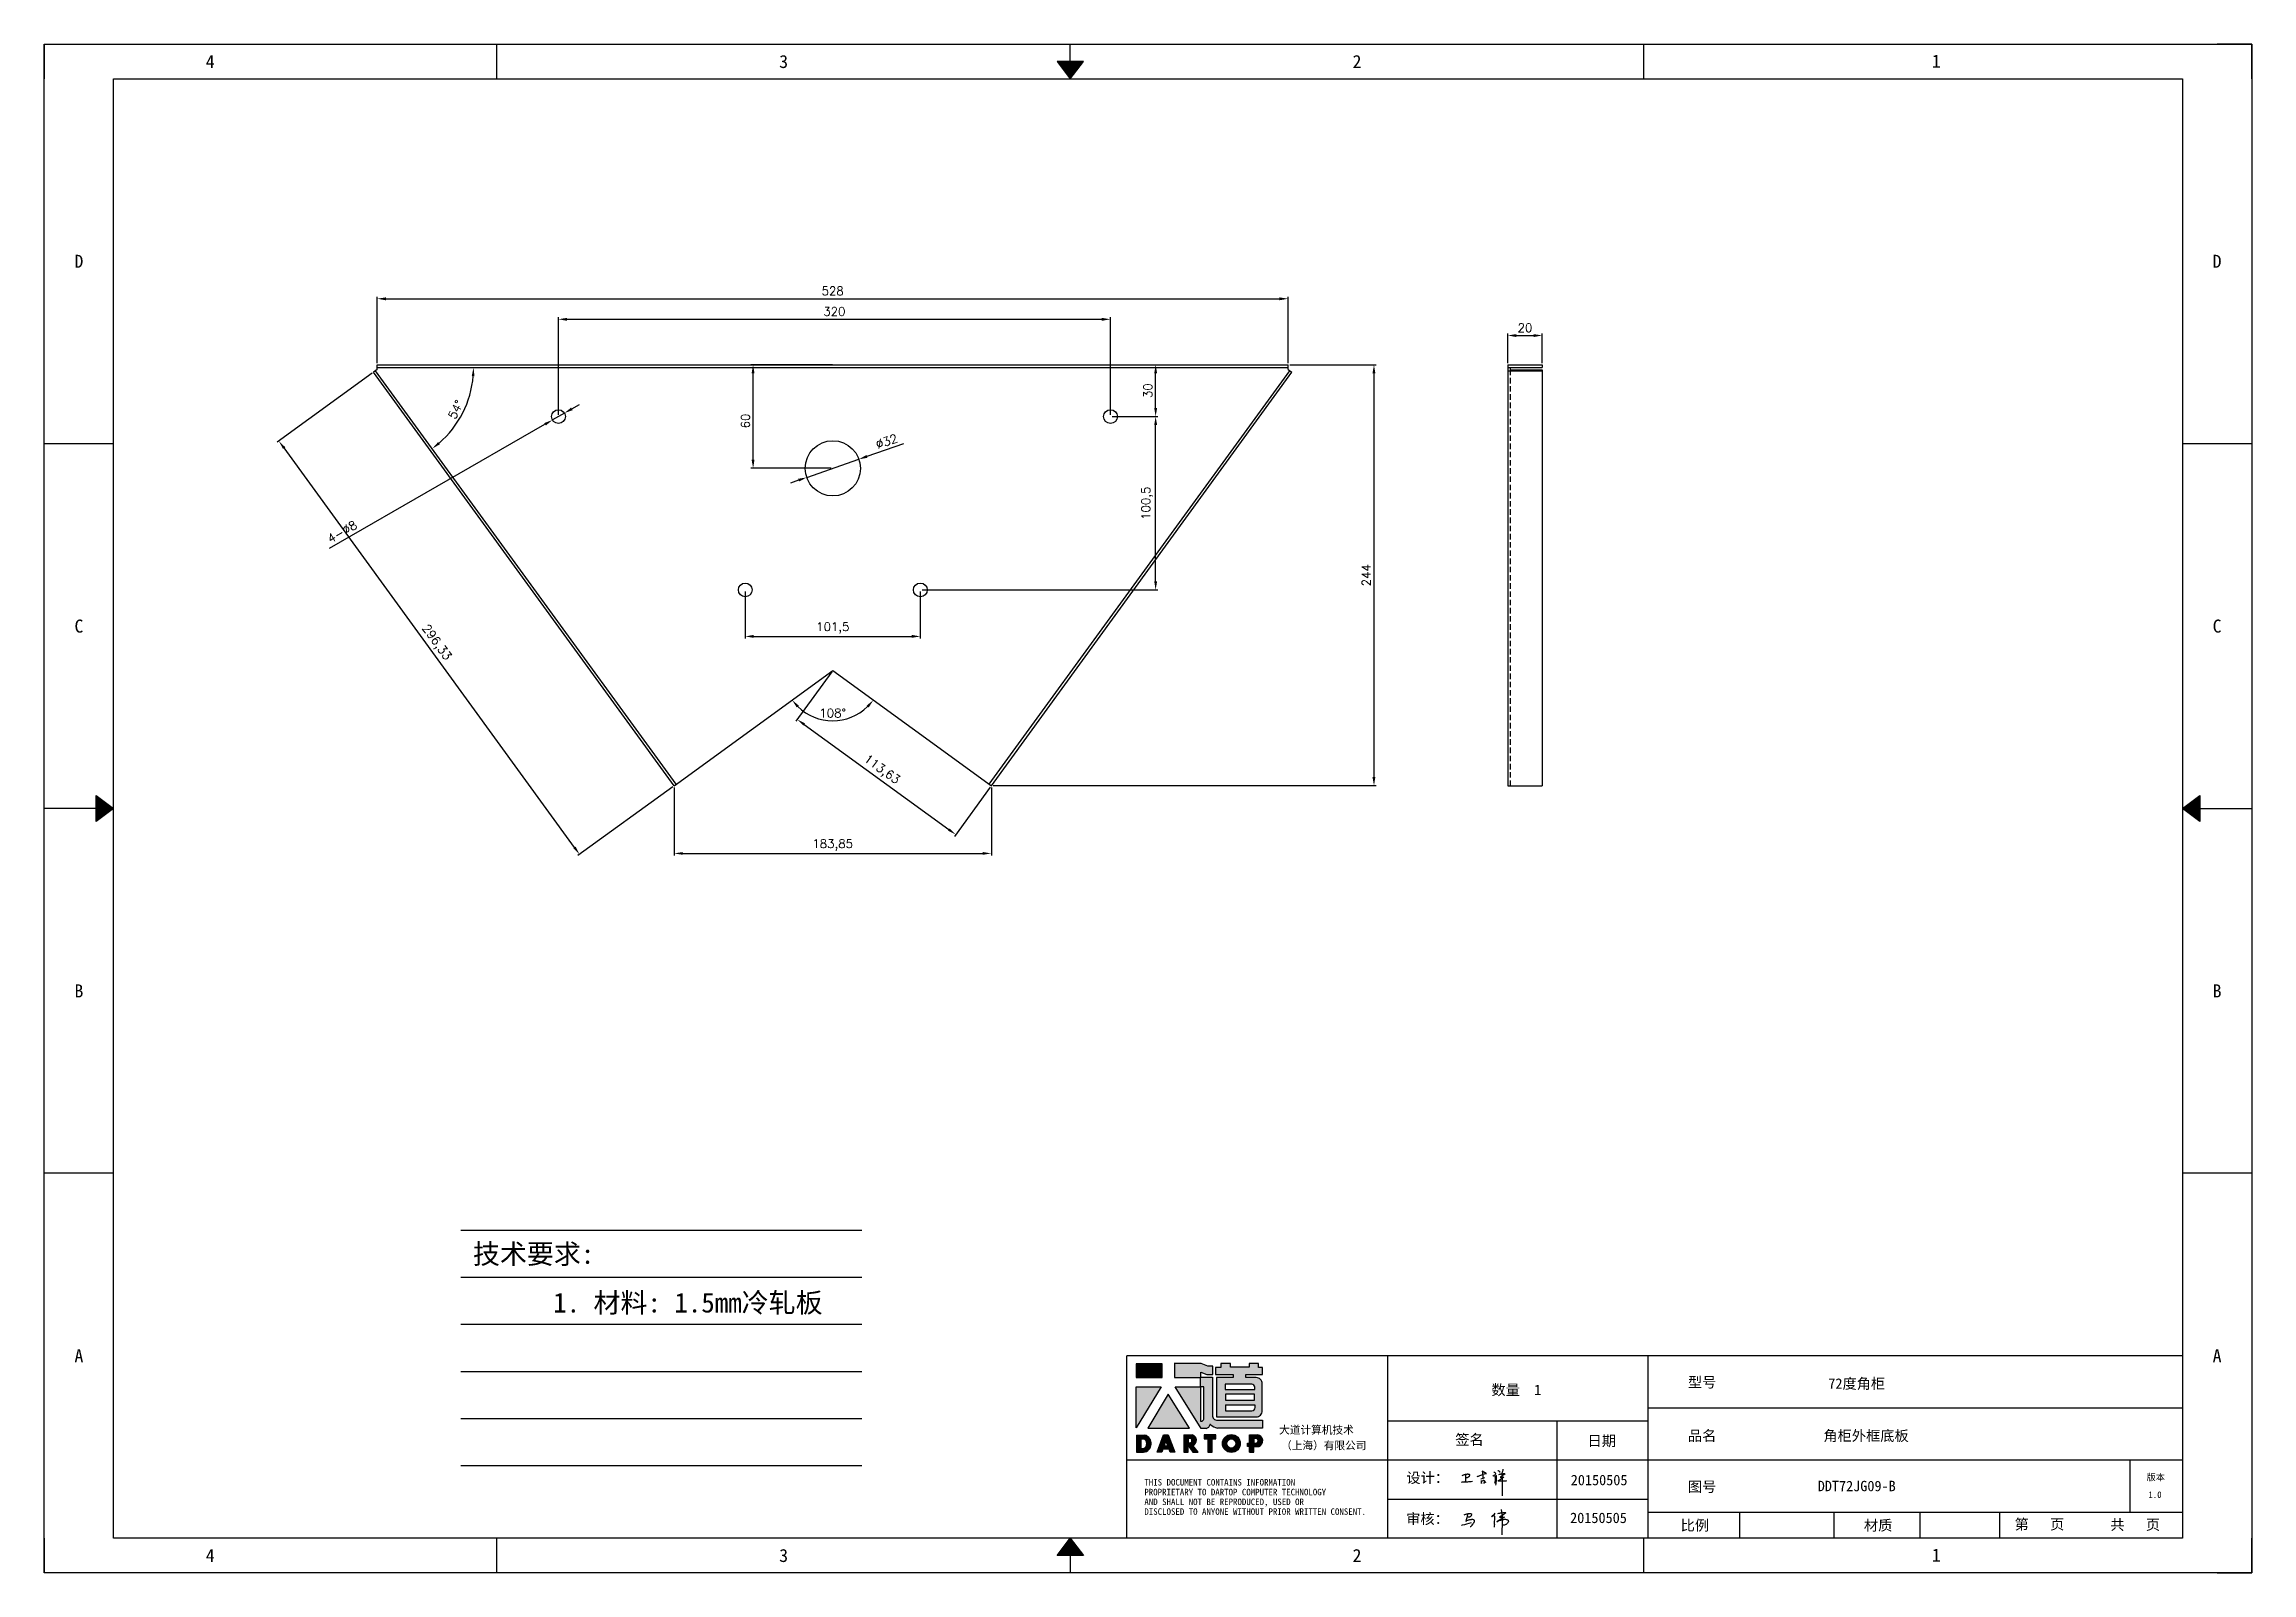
# Model space of a CAD drawing. Header units: millimetres. Extents: x -43476 to -13830, y -16942 to 55335.
# Drawn here: x -33685 to -32405, y 25334 to 26220 of the extents above; entities that cross this region are included whole.
import ezdxf
from ezdxf.enums import TextEntityAlignment as Align

# ---------------------------------------------------------------- set-up
doc = ezdxf.new("R2010")
doc.units = ezdxf.units.MM
doc.linetypes.add('DOT', pattern=[0.25, 0, -0.25])
doc.linetypes.add('HIDDEN2', pattern=[4.7625, 3.175, -1.5875])
for name, color, linetype in [('4', 7, 'Continuous'), ('hidden', 3, 'HIDDEN2'), ('print', 30, 'Continuous')]:
    doc.layers.add(name, color=color, linetype=linetype)
doc.layers.add('dim', color=2, linetype='Continuous', lineweight=9)
doc.styles.add('Dartop', font='')
doc.styles.add('HZ', font='')
doc.styles.add('hzHT', font='simhei.ttf')
doc.styles.get("Standard").update_dxf_attribs({"font": 'txt', "bigfont": 'gbcbig.shx'})
doc.styles.get('Dartop').set_extended_font_data('FangSong_GB2312')
doc.styles.get('HZ').set_extended_font_data('SimSun')
doc.dimstyles.new('small', dxfattribs={"dimtxt": 5, "dimasz": 5, "dimexe": 1.25, "dimexo": 1, "dimgap": 2, "dimtad": 1, "dimtxsty": 'Standard', "dimcen": 2.5, "dimadec": 0, "dimazin": 0, "dimtfac": 1, "dimtmove": 0, "dimatfit": 3, "dimfxl": 0, "dimarcsym": 0})

msp = doc.modelspace()

# ---------------------------------------------------------------- texts
at = {"color": 0}
for s, height, style, p in [('4', 7.554, 'Dartop', (-33588.302, 26210.14)), ('3', 7.554, 'Dartop', (-33255.925, 26210.14)), ('2', 7.554, 'Dartop', (-32923.549, 26210.14)), ('1', 7.554, 'Dartop', (-32587.729, 26210.379)), ('D', 7.554, 'Dartop', (-33664.426, 26094.311)), ('D', 7.554, 'Dartop', (-32424.984, 26094.311)), ('C', 7.554, 'Dartop', (-33664.426, 25882.799)), ('C', 7.554, 'Dartop', (-32424.984, 25882.799)), ('B', 7.554, 'Dartop', (-33664.426, 25671.287)), ('B', 7.554, 'Dartop', (-32424.984, 25671.287)), ('A', 7.554, 'Dartop', (-33664.426, 25459.775)), ('A', 7.554, 'Dartop', (-32424.984, 25459.775)), ('数量  1', 6.0432, 'hzHT', (-32831.195, 25439.965)), ('型号', 6.0432, 'hzHT', (-32723.489, 25444.403)), ('72度角柜', 6.0432, 'hzHT', (-32633.873, 25443.627)), ('品名', 6.0432, 'hzHT', (-32723.489, 25413.379)), ('角柜外框底板', 6.0432, 'hzHT', (-32628.474, 25413.379)), ('签名', 6.0432, 'hzHT', (-32858.342, 25411.165)), ('日期', 6.0432, 'hzHT', (-32781.66, 25410.422)), ('20150505', 6.0432, 'hzHT', (-32783.211, 25387.702)), ('版本', 3.777, 'hzHT', (-32460.527, 25389.315)), ('图号', 6.0432, 'hzHT', (-32723.489, 25383.841)), ('DDT72JG09-B', 6.04321, 'hzHT', (-32633.873, 25384.235)), ('1.0', 3.777, 'Dartop', (-32460.982, 25379.221)), ('20150505', 6.0432, 'hzHT', (-32783.571, 25365.775)), ('比例', 6.0432, 'hzHT', (-32727.703, 25361.415)), ('材质', 6.0432, 'hzHT', (-32621.453, 25361.415)), ('第   页', 6.0432, 'hzHT', (-32527.969, 25362.042)), ('共   页', 6.0432, 'hzHT', (-32472.457, 25361.822)), ('4', 7.554, 'Dartop', (-33588.302, 25343.946)), ('3', 7.554, 'Dartop', (-33255.925, 25343.946)), ('2', 7.554, 'Dartop', (-32923.549, 25343.946)), ('1', 7.554, 'Dartop', (-32587.729, 25344.186))]:
    msp.add_text(s, height=height, dxfattribs=dict(at, style=style)).set_placement(p, align=Align.MIDDLE_CENTER)
at = {"style": 'HZ'}
for s, p in [('技术要求:', (-33400.847, 25518.796)), ('     1. 材料: 1.5mm冷轧板', (-33330.913, 25490.553))]:
    msp.add_text(s, height=11.466, dxfattribs=at).set_placement(p, align=Align.MIDDLE_CENTER)
at = {"color": 0, "style": 'hzHT'}
for s, height, p in [('设计：', 6.0432, (-32894.95, 25385.987)), ('THIS DOCUMENT CONTAINS INFORMATION', 3.777, (-33046.806, 25384.499)), ('PROPRIETARY TO DARTOP COMPUTER TECHNOLOGY', 3.777, (-33046.806, 25378.834)), ('AND SHALL NOT BE REPRODUCED, USED OR', 3.777, (-33046.806, 25373.168)), ('DISCLOSED TO ANYONE WITHOUT PRIOR WRITTEN CONSENT.', 3.777, (-33046.806, 25367.503)), ('审核：', 6.0432, (-32895.04, 25362.19))]:
    msp.add_text(s, height=height, dxfattribs=at).set_placement(p)
at = {"layer": '4', "color": 0, "style": 'hzHT'}
for s, p in [('大道计算机技术', (-32968.687, 25414.499)), ('（上海）有限公司', (-32967.547, 25405.466))]:
    msp.add_text(s, height=4.5324, dxfattribs=at).set_placement(p)

# ---------------------------------------------------------------- blocks, each defined once
blk = doc.blocks.new('*U5')
at = {"color": 254, "linetype": 'Continuous', "extrusion": (0, 0, -1)}
for points in [[(-17, 0.333), (-16.812, 0.25), (-17, 0.5)], [(-17, 0.333), (-17.188, 0.25), (-16.812, 0.25)], [(-17, 0.333), (-17, 0.5), (-17.188, 0.25)]]:
    blk.add_solid(points, dxfattribs=at)
blk = doc.blocks.new('*U4')
at = {"color": 254, "linetype": 'Continuous', "extrusion": (0, 0, -1)}
for points in [[(-33.167, 11), (-33, 11), (-33.25, 11.188)], [(-33.167, 11), (-33.25, 11.188), (-33.25, 10.812)], [(-33.167, 11), (-33.25, 10.812), (-33, 11)]]:
    blk.add_solid(points, dxfattribs=at)
blk = doc.blocks.new('*U6')
at = {"color": 254, "linetype": 'Continuous'}
for points in [[(17, 21.667), (17.188, 21.75), (16.812, 21.75)], [(17, 21.667), (16.812, 21.75), (17, 21.5)], [(17, 21.667), (17, 21.5), (17.188, 21.75)]]:
    blk.add_solid(points, dxfattribs=at)
blk = doc.blocks.new('*U3')
at = {"color": 254, "linetype": 'Continuous', "extrusion": (0, 0, -1)}
for points in [[(-0.833, 11), (-0.75, 10.812), (-0.75, 11.188)], [(-0.833, 11), (-0.75, 11.188), (-1, 11)], [(-0.833, 11), (-1, 11), (-0.75, 10.812)]]:
    blk.add_solid(points, dxfattribs=at)
blk = doc.blocks.new('dadao')
for p, q in [((48, 19.2), (44.9, 10.4)), ((44.9, 10.4), (51.2, 10.4)), ((51.2, 10.4), (48, 19.2))]:
    blk.add_line(p, q)
for points in [[(41.8, 121.6), (41.8, 143.7), (-0.4, 143.7), (-0.4, 121.6), (41.8, 121.6)], [(104.8, 122), (104.8, 130.3), (114.1, 126.3), (124.2, 126.3), (124.2, 139.6), (115.9, 139.6), (105.1, 143.9), (61.5, 143.9)], [(61.7, 144), (61.7, 121.3), (103.9, 121.3)], [(113.4, 38.7), (105.1, 38.7), (63, 106.5), (103.9, 106.5), (103.9, 120.9), (103.9, 121.3)], [(109.7, 53.6), (109.7, 106.2), (104.3, 106.2), (104.3, 50.4), (106.6, 50.4)], [(144.6, 94.4), (144.6, 84.8), (192, 84.8), (192, 94.1), (144.9, 94.1)], [(120.2, 45), (119.5, 45), (119.5, 44.6)], [(0, 28), (0, 0), (11.8, 0)], [(0.1, 28), (14, 28)], [(7.1, 21.8), (7.1, 6.1), (12, 6.1)], [(7.1, 21.8), (11.4, 21.8)], [(76.8, 28.2), (76.8, 0), (84.1, 0), (84.1, 11.1), (91.6, -0.1), (100.3, -0.1), (91.7, 11.1)], [(76.8, 28.2), (90.6, 28.2)], [(84, 22.7), (84, 15.3), (87.2, 15.3)], [(84, 22.7), (87.3, 22.7)], [(183.7, 0), (183.7, 9.6), (180.6, 9.6), (180.6, 14.9), (183.8, 14.9), (183.8, 28.1), (196.1, 28.1), (196.5, 28.1)], [(183.7, 0), (190.9, 0), (190.9, 9.6), (198.8, 9.6)], [(194.9, 22.3), (190.8, 22.3), (190.8, 15), (194.4, 15)]]:
    blk.add_lwpolyline(points)
blk.add_lwpolyline([(137.1, 144.2), (137.1, 137.9), (128.3, 137.9), (128.3, 126.5), (157.3, 126.5), (157.3, 121.5), (130.3, 121.5), (130.3, 57.5), (194.4, 57.5, 0.414214), (204.4, 67.5), (204.4, 111.3, 0.414214), (194.4, 121.3), (177.5, 121.3), (177.5, 126.3), (204.7, 126.3), (204.7, 137.7), (198.2, 137.7), (198.2, 143.9), (183.3, 143.9), (183.3, 138), (153, 138), (153, 144.2), (137.1, 144.2)], format="xyb", close=True)
for points in [[(104.8, 122), (123.4, 122), (123.4, 60, 0.414214), (131.4, 52), (204.8, 52), (204.8, 39.1), (131.7, 39.1)], [(144.3, 110.8), (144.3, 101.8), (192.3, 101.8), (192.3, 105.5, 0.414214), (187.3, 110.5), (144.3, 110.5)], [(144.6, 77), (144.6, 67.5), (187.6, 67.5, 0.414214), (192.6, 72.5), (192.6, 76.4), (144.6, 76.4)]]:
    blk.add_lwpolyline(points, format="xyb")
for points in [[(-0.3, 106.2), (40.4, 106.2), (-0.3, 39.7), (-0.3, 106.2)], [(51.7, 94.1), (18.4, 39.3), (86.2, 39.3)], [(43.8, 28.2), (51.8, 28.2), (62.6, -0.1), (55, -0.1), (53.2, 5), (42.9, 5), (41.1, 0), (33.6, 0)], [(110, 28.1), (110, 21.9), (116, 21.9), (116, -0.1), (123.2, -0.1), (123.2, 22), (129.2, 22), (129.2, 28.1), (110, 28.1)]]:
    blk.add_lwpolyline(points, close=True)
for radius in [14.5, 7.44]:
    blk.add_circle((154.2, 14.2), radius)
for centre, radius, start, end in [((99.2, 60.7), 12.6, 305.6399, 325.969), ((111.6, 46.7), 8.19, 282.9811, 347.6627), ((136, 61.7), 22.9, 226.7358, 259.3209), ((8.5, 13.9), 8.49, 294.2143, 69.7177), ((9.6, 14.2), 14.4, 278.6604, 72.3203), ((86.4, 19), 3.8, 282.527, 76.7196), ((88.6, 19.4), 8.95, 290.6073, 77.2124), ((193.7, 18.7), 3.8, 280.9891, 72.5513), ((195.7, 18.6), 9.51, 288.8959, 85.2442)]:
    blk.add_arc(centre, radius, start, end)
blk = doc.blocks.new('h')
for p, q in [((20768.1, -2360.9), (20773, -2359.1)), ((20769.5, -2366.9), (20769.8, -2370.6)), ((20769.8, -2370.6), (20770.9, -2378)), ((20770.9, -2378), (20771.5, -2370.6)), ((20772.4, -2369.3), (20774.9, -2367.8)), ((20773, -2359.1), (20784.1, -2355.2)), ((20773.3, -2331.8), (20775.3, -2338.7)), ((20789.1, -2340.9), (20773.5, -2331.9)), ((20775.3, -2338.7), (20775.6, -2351.2)), ((20775.6, -2351.2), (20775.5, -2357.3)), ((20782.2, -2369.2), (20780, -2377.1)), ((20780, -2377.1), (20788.3, -2371.3)), ((20780.1, -2366.4), (20780.8, -2366.4)), ((20781.9, -2367.4), (20782.2, -2369.2)), ((20845.7, -2343.5), (20848.4, -2353)), ((20848.9, -2370.3), (20847.9, -2424)), ((20848.4, -2353), (20848.9, -2370.3))]:
    blk.add_line(p, q)
for points in [[(20696.6, -2372.4, 0.002073), (20710.6, -2371.9, 0.016137), (20719.6, -2371.3, 0.008314), (20736.9, -2369.3)], [(20699.1, -2348.2, -0.029745), (20704.6, -2345.4, -0.046842), (20708.4, -2344.2, -0.00919), (20714.3, -2343, -0.018517), (20717.2, -2342.5, -0.037841), (20720.3, -2342.4, -0.039541), (20723.2, -2342.8, -0.149785), (20726, -2344.3, -0.204935), (20726.9, -2346.6, -0.074872), (20726.5, -2348.3, -0.061615), (20725.6, -2350.3, -0.034204), (20723.8, -2352.6, -0.045776), (20722.3, -2354.1, -0.054985), (20720.4, -2355.3, -0.036348), (20717.3, -2356.5, -0.067752), (20715.7, -2356.8, -0.043553), (20713.2, -2356.7)], [(20755, -2351.9, -0.024077), (20759.9, -2350.1, -0.013147), (20768.7, -2346.5, -0.00522), (20775.4, -2344.1, -0.018517), (20777.3, -2343.4, -0.008274), (20786.3, -2341, -0.039541), (20788.3, -2340.8, -0.079216), (20789.4, -2341, -0.204935)], [(20813.5, -2350.1, 0.007348), (20815.9, -2348.7, 0.008421), (20818, -2347.3, 0.009459), (20819.7, -2346.2, -0.016325), (20820.7, -2345.5, -0.173771), (20821.8, -2345.3, -0.085159), (20823.9, -2346, -0.125883), (20826, -2347.9, -0.160659), (20826.6, -2350.1, -0.010447), (20826.5, -2352.3, -0.008247), (20826.2, -2355.1, -0.002698), (20825.3, -2374, 0.001562), (20823.9, -2383.7, 0.016137)], [(20816.8, -2335, -0.053561), (20819.6, -2336.1, -0.075272), (20821.3, -2337.3, -0.005295), (20822.5, -2338.5, -0.009337), (20823.1, -2339.1, -0.026146), (20823.7, -2339.8, -0.016644), (20824.5, -2340.9)], [(20832.1, -2329.2, -0.053561), (20834.9, -2330.3, -0.075272), (20836.7, -2331.5, -0.005295), (20837.8, -2332.6, -0.009337), (20838.5, -2333.3, -0.026146), (20839, -2334, -0.016644), (20839.8, -2335.1)], [(20836, -2343.7, -0.02797), (20842.1, -2342.6, -0.048868), (20845.6, -2342.2, -0.00919), (20851.1, -2341.4, -0.018517), (20853.9, -2341.1, -0.037841), (20856.7, -2341.2, -0.039541), (20859.4, -2341.6, -0.018282), (20840.6, -2354.7, -0.000937)], [(20847.6, -2340.2, 0.021784), (20849.6, -2335.9, 0.028296), (20850.8, -2332.4, 0.008136), (20851.9, -2328.2, 0.028913), (20852.2, -2327, 0.08193), (20852.1, -2325.9, 0.075058), (20851.7, -2324.7, 0.275043)]]:
    blk.add_lwpolyline(points, format="xyb")
for points in [[(20711.3, -2343.5), (20711.3, -2343.5), (20711.5, -2355.8), (20710.7, -2368), (20710.6, -2371.9)], [(20821.5, -2350.6), (20822.4, -2359.2), (20822.2, -2364.9), (20821.7, -2369), (20821.3, -2376.3), (20823.6, -2368.5), (20827.2, -2366.3), (20829.5, -2366.3)], [(20840.6, -2354.7), (20850, -2354.7), (20855, -2354.3), (20845.9, -2361.1), (20840.5, -2364), (20833, -2367.5), (20863.2, -2367.4), (20865.9, -2367.3)]]:
    blk.add_lwpolyline(points)
for centre, radius, start, end in [((20773.7, -2371.2), 2.3, 121.9907, 163.60158), ((20787.5, -2406), 40.3, 100.61827, 108.24823), ((20780.8, -2367.6), 1.15, 9.4675, 90)]:
    blk.add_arc(centre, radius, start, end)
blk = doc.blocks.new('*D198')
at = {"layer": 'Defpoints', "color": 0}
for p in [(-32816.2, 26051.3), (-32836.2, 26034.3), (-32816.2, 26034.3)]:
    blk.add_point(p, dxfattribs=at)
at = {"layer": 'dim', "color": 0, "lineweight": -2}
for p, q in [((-32836.2, 26035.3), (-32836.2, 26052.5)), ((-32831.2, 26051.3), (-32821.2, 26051.3)), ((-32816.2, 26035.3), (-32816.2, 26052.5))]:
    blk.add_line(p, q, dxfattribs=at)
at = {"layer": 'dim', "color": 0}
for points in [[(-32831.2, 26052.1), (-32831.2, 26050.4), (-32836.2, 26051.3)], [(-32821.2, 26052.1), (-32821.2, 26050.4), (-32816.2, 26051.3)]]:
    blk.add_solid(points, dxfattribs=at)
at = {"layer": 'dim', "color": 0, "insert": (-32826.2, 26055.8), "char_height": 5, "attachment_point": 5}
blk.add_mtext('20', dxfattribs=at)
blk = doc.blocks.new('*D199')
at = {"layer": 'Defpoints', "color": 0}
for p in [(-33212.3, 25979.5), (-33242.5, 25969)]:
    blk.add_point(p, dxfattribs=at)
at = {"layer": 'dim', "color": 0, "lineweight": -2}
for p, q in [((-33242.5, 25969), (-33212.3, 25979.5)), ((-33186.5, 25988.5), (-33207.6, 25981.2)), ((-33247.3, 25967.4), (-33252, 25965.7))]:
    blk.add_line(p, q, dxfattribs=at)
at = {"layer": 'dim', "color": 0}
for points in [[(-33207.9, 25982), (-33207.3, 25980.4), (-33212.3, 25979.5)], [(-33247.5, 25968.2), (-33247, 25966.6), (-33242.5, 25969)]]:
    blk.add_solid(points, dxfattribs=at)
at = {"layer": 'dim', "color": 0, "insert": (-33196.2, 25989.9), "char_height": 5, "attachment_point": 5, "rotation": 19.1683}
blk.add_mtext('∅32', dxfattribs=at)
blk = doc.blocks.new('*D200')
at = {"layer": 'Defpoints', "color": 0}
for p in [(-33273.6, 26034.3), (-33226.5, 26034.3), (-33227.4, 25974.3)]:
    blk.add_point(p, dxfattribs=at)
at = {"layer": 'dim', "color": 0, "lineweight": -2}
for p, q in [((-33227.5, 26034.3), (-33274.9, 26034.3)), ((-33273.6, 25979.3), (-33273.6, 26029.3)), ((-33228.4, 25974.3), (-33274.9, 25974.3))]:
    blk.add_line(p, q, dxfattribs=at)
at = {"layer": 'dim', "color": 0}
for points in [[(-33274.5, 26029.3), (-33272.8, 26029.3), (-33273.6, 26034.3)], [(-33274.5, 25979.3), (-33272.8, 25979.3), (-33273.6, 25974.3)]]:
    blk.add_solid(points, dxfattribs=at)
at = {"layer": 'dim', "color": 0, "insert": (-33278.1, 26001.7), "char_height": 5, "attachment_point": 5, "rotation": 90}
blk.add_mtext('60', dxfattribs=at)
blk = doc.blocks.new('*D201')
at = {"layer": 'Defpoints', "color": 0}
for p in [(-33066.5, 26060.7), (-33386.5, 26004.3), (-33066.5, 26004.3)]:
    blk.add_point(p, dxfattribs=at)
at = {"layer": 'dim', "color": 0, "lineweight": -2}
for p, q in [((-33386.5, 26005.3), (-33386.5, 26061.9)), ((-33381.5, 26060.7), (-33071.5, 26060.7)), ((-33066.5, 26005.3), (-33066.5, 26061.9))]:
    blk.add_line(p, q, dxfattribs=at)
at = {"layer": 'dim', "color": 0}
for points in [[(-33381.5, 26061.5), (-33381.5, 26059.8), (-33386.5, 26060.7)], [(-33071.5, 26061.5), (-33071.5, 26059.8), (-33066.5, 26060.7)]]:
    blk.add_solid(points, dxfattribs=at)
at = {"layer": 'dim', "color": 0, "insert": (-33226.5, 26065.2), "char_height": 5, "attachment_point": 5}
blk.add_mtext('320', dxfattribs=at)
blk = doc.blocks.new('*D202')
at = {"layer": 'Defpoints', "color": 0}
for p in [(-33278.2, 25903.8), (-33176.7, 25903.8), (-33176.7, 25876.8)]:
    blk.add_point(p, dxfattribs=at)
at = {"layer": 'dim', "color": 0, "lineweight": -2}
for p, q in [((-33278.2, 25902.8), (-33278.2, 25875.6)), ((-33176.7, 25902.8), (-33176.7, 25875.6)), ((-33273.2, 25876.8), (-33181.7, 25876.8))]:
    blk.add_line(p, q, dxfattribs=at)
at = {"layer": 'dim', "color": 0}
for points in [[(-33273.2, 25877.7), (-33273.2, 25876), (-33278.2, 25876.8)], [(-33181.7, 25877.7), (-33181.7, 25876), (-33176.7, 25876.8)]]:
    blk.add_solid(points, dxfattribs=at)
at = {"layer": 'dim', "color": 0, "insert": (-33227.4, 25881.7), "char_height": 5, "attachment_point": 5}
blk.add_mtext('101,5', dxfattribs=at)
blk = doc.blocks.new('*D203')
at = {"layer": 'Defpoints', "color": 0}
for p in [(-33066.5, 26004.3), (-33040.3, 26004.3), (-33176.7, 25903.8)]:
    blk.add_point(p, dxfattribs=at)
at = {"layer": 'dim', "color": 0, "lineweight": -2}
for p, q in [((-33065.5, 26004.3), (-33039, 26004.3)), ((-33040.3, 25908.8), (-33040.3, 25999.3)), ((-33175.7, 25903.8), (-33039, 25903.8))]:
    blk.add_line(p, q, dxfattribs=at)
at = {"layer": 'dim', "color": 0}
for points in [[(-33041.1, 25999.3), (-33039.4, 25999.3), (-33040.3, 26004.3)], [(-33041.1, 25908.8), (-33039.4, 25908.8), (-33040.3, 25903.8)]]:
    blk.add_solid(points, dxfattribs=at)
at = {"layer": 'dim', "color": 0, "insert": (-33045.2, 25954), "char_height": 5, "attachment_point": 5, "rotation": 90}
blk.add_mtext('100,5', dxfattribs=at)
blk = doc.blocks.new('*D204')
at = {"layer": 'Defpoints', "color": 0}
for p in [(-33086.5, 26034.3), (-33040.3, 26034.3), (-33066.5, 26004.3)]:
    blk.add_point(p, dxfattribs=at)
at = {"layer": 'dim', "color": 0, "lineweight": -2}
for p, q in [((-33085.5, 26034.3), (-33039, 26034.3)), ((-33040.3, 26009.3), (-33040.3, 26029.3)), ((-33065.5, 26004.3), (-33039, 26004.3))]:
    blk.add_line(p, q, dxfattribs=at)
at = {"layer": 'dim', "color": 0}
for points in [[(-33041.1, 26029.3), (-33039.4, 26029.3), (-33040.3, 26034.3)], [(-33041.1, 26009.3), (-33039.4, 26009.3), (-33040.3, 26004.3)]]:
    blk.add_solid(points, dxfattribs=at)
at = {"layer": 'dim', "color": 0, "insert": (-33044.8, 26019.3), "char_height": 5, "attachment_point": 5, "rotation": 90}
blk.add_mtext('30', dxfattribs=at)
blk = doc.blocks.new('*D205')
at = {"layer": 'Defpoints', "color": 0}
for p in [(-33383, 26006.3), (-33389.9, 26002.3)]:
    blk.add_point(p, dxfattribs=at)
at = {"layer": 'dim', "color": 0, "lineweight": -2}
for p, q in [((-33383, 26006.3), (-33389.9, 26002.3)), ((-33378.6, 26008.7), (-33374.3, 26011.2)), ((-33519.2, 25928), (-33394.3, 25999.8))]:
    blk.add_line(p, q, dxfattribs=at)
at = {"layer": 'dim', "color": 0}
for points in [[(-33379.1, 26009.5), (-33378.2, 26008), (-33383, 26006.3)], [(-33394.7, 26000.5), (-33393.8, 25999.1), (-33389.9, 26002.3)]]:
    blk.add_solid(points, dxfattribs=at)
at = {"layer": 'dim', "color": 0, "insert": (-33511.8, 25937.5), "char_height": 5, "attachment_point": 5, "rotation": 29.864}
blk.add_mtext('4-∅8', dxfattribs=at)
blk = doc.blocks.new('*D322')
at = {"layer": 'Defpoints', "color": 0}
for p in [(-32963.5, 26072.6), (-33491.5, 26034.3), (-32963.5, 26034.3)]:
    blk.add_point(p, dxfattribs=at)
at = {"layer": 'dim', "color": 0, "lineweight": -2}
for p, q in [((-33491.5, 26035.3), (-33491.5, 26073.8)), ((-33486.5, 26072.6), (-32968.5, 26072.6)), ((-32963.5, 26035.3), (-32963.5, 26073.8))]:
    blk.add_line(p, q, dxfattribs=at)
at = {"layer": 'dim', "color": 0}
for points in [[(-33486.5, 26073.4), (-33486.5, 26071.7), (-33491.5, 26072.6)], [(-32968.5, 26073.4), (-32968.5, 26071.7), (-32963.5, 26072.6)]]:
    blk.add_solid(points, dxfattribs=at)
at = {"layer": 'dim', "color": 0, "insert": (-33227.5, 26077.1), "char_height": 5, "attachment_point": 5}
blk.add_mtext('528', dxfattribs=at)
blk = doc.blocks.new('*D323')
at = {"layer": 'Defpoints', "color": 0}
for p in [(-32963.5, 26034.3), (-32913.7, 26034.3), (-33135.5, 25790.3)]:
    blk.add_point(p, dxfattribs=at)
at = {"layer": 'dim', "color": 0, "lineweight": -2}
for p, q in [((-32962.5, 26034.3), (-32912.5, 26034.3)), ((-32913.7, 25795.3), (-32913.7, 26029.3)), ((-33134.5, 25790.3), (-32912.5, 25790.3))]:
    blk.add_line(p, q, dxfattribs=at)
at = {"layer": 'dim', "color": 0}
for points in [[(-32914.6, 26029.3), (-32912.9, 26029.3), (-32913.7, 26034.3)], [(-32914.6, 25795.3), (-32912.9, 25795.3), (-32913.7, 25790.3)]]:
    blk.add_solid(points, dxfattribs=at)
at = {"layer": 'dim', "color": 0, "insert": (-32918.2, 25912.3), "char_height": 5, "attachment_point": 5, "rotation": 90}
blk.add_mtext('244', dxfattribs=at)
blk = doc.blocks.new('*D324')
at = {"layer": 'Defpoints', "color": 0}
for p in [(-33493.6, 26030), (-33548.5, 25990.1), (-33319.4, 25790.3)]:
    blk.add_point(p, dxfattribs=at)
at = {"layer": 'dim', "color": 0, "lineweight": -2}
for p, q in [((-33494.4, 26029.4), (-33549.5, 25989.4)), ((-33377.2, 25754.5), (-33545.5, 25986.1)), ((-33320.2, 25789.7), (-33375.2, 25749.7))]:
    blk.add_line(p, q, dxfattribs=at)
at = {"layer": 'dim', "color": 0}
for points in [[(-33544.8, 25986.5), (-33546.2, 25985.6), (-33548.5, 25990.1)], [(-33376.5, 25754.9), (-33377.8, 25754), (-33374.2, 25750.4)]]:
    blk.add_solid(points, dxfattribs=at)
at = {"layer": 'dim', "color": 0, "insert": (-33457.4, 25873.1), "char_height": 5, "attachment_point": 5, "rotation": 306.0142}
blk.add_mtext('296,33', dxfattribs=at)
blk = doc.blocks.new('*D325')
at = {"layer": 'Defpoints', "color": 0}
for p in [(-33227.5, 25857), (-33227.5, 25857), (-33236.4, 25829.4), (-33319.4, 25790.3), (-33135.5, 25790.3)]:
    blk.add_point(p, dxfattribs=at)
at = {"layer": 'dim', "color": 0, "lineweight": -2}
blk.add_arc((-33227.5, 25857), 29.1, 225.8449, 314.1564, dxfattribs=at)
at = {"layer": 'dim', "color": 0}
for points in [[(-33248.3, 25835.6), (-33247.1, 25836.7), (-33251, 25839.9)], [(-33207.8, 25836.7), (-33206.6, 25835.6), (-33203.9, 25839.9)]]:
    blk.add_solid(points, dxfattribs=at)
at = {"layer": 'dim', "color": 0, "insert": (-33227.5, 25832.4), "char_height": 5, "attachment_point": 5, "rotation": 0.0006}
blk.add_mtext('108°', dxfattribs=at)
blk = doc.blocks.new('*D326')
at = {"layer": 'Defpoints', "color": 0}
for p in [(-33319.4, 25790.3), (-33135.5, 25790.2), (-33135.5, 25751)]:
    blk.add_point(p, dxfattribs=at)
at = {"layer": 'dim', "color": 0, "lineweight": -2}
for p, q in [((-33319.4, 25789.3), (-33319.4, 25749.8)), ((-33135.5, 25789.2), (-33135.5, 25749.8)), ((-33314.4, 25751), (-33140.5, 25751))]:
    blk.add_line(p, q, dxfattribs=at)
at = {"layer": 'dim', "color": 0}
for points in [[(-33314.4, 25751.8), (-33314.4, 25750.2), (-33319.4, 25751)], [(-33140.5, 25751.8), (-33140.5, 25750.2), (-33135.5, 25751)]]:
    blk.add_solid(points, dxfattribs=at)
at = {"layer": 'dim', "color": 0, "insert": (-33227.5, 25755.9), "char_height": 5, "attachment_point": 5}
blk.add_mtext('183,85', dxfattribs=at)
blk = doc.blocks.new('*D327')
at = {"layer": 'Defpoints', "color": 0}
for p in [(-33227.5, 25857), (-33135.5, 25790.2), (-33156.1, 25761.9)]:
    blk.add_point(p, dxfattribs=at)
at = {"layer": 'dim', "color": 0, "lineweight": -2}
for p, q in [((-33228, 25856.2), (-33248.8, 25827.7)), ((-33244, 25825.8), (-33160.2, 25764.8)), ((-33136.1, 25789.4), (-33156.9, 25760.9))]:
    blk.add_line(p, q, dxfattribs=at)
at = {"layer": 'dim', "color": 0}
for points in [[(-33243.5, 25826.4), (-33244.5, 25825.1), (-33248, 25828.7)], [(-33159.7, 25765.5), (-33160.7, 25764.2), (-33156.1, 25761.9)]]:
    blk.add_solid(points, dxfattribs=at)
at = {"layer": 'dim', "color": 0, "insert": (-33199.2, 25799.3), "char_height": 5, "attachment_point": 5, "rotation": 323.9858}
blk.add_mtext('113,63', dxfattribs=at)
blk = doc.blocks.new('*D328')
at = {"layer": 'Defpoints', "color": 0}
for p in [(-33492.4, 26030.8), (-33491.5, 26032.8), (-32963.5, 26032.8), (-33446.8, 25998.6), (-33318.2, 25791.1)]:
    blk.add_point(p, dxfattribs=at)
at = {"layer": 'dim', "color": 0, "lineweight": -2}
blk.add_arc((-33493.8, 26032.8), 58.2, 310.9418, 355.0724, dxfattribs=at)
at = {"layer": 'dim', "color": 0}
for points in [[(-33436.7, 26027.8), (-33435.1, 26027.7), (-33435.7, 26032.8)], [(-33455.2, 25988.2), (-33456.2, 25989.5), (-33459.6, 25985.7)]]:
    blk.add_solid(points, dxfattribs=at)
at = {"layer": 'dim', "color": 0, "insert": (-33446, 26008.4), "char_height": 5, "attachment_point": 5, "rotation": 63.0071}
blk.add_mtext('54°', dxfattribs=at)

# ---------------------------------------------------------------- dimensions: what is measured, and where the dimension line sits
at = {"layer": 'dim'}
for base, p1, p2, picture, middle in [((-32963.452, 26072.571), (-33491.452, 26034.267), (-32963.452, 26034.267), '*D322', (-33227.452, 26077.071)), ((-32816.191, 26051.254), (-32836.191, 26034.267), (-32816.191, 26034.267), '*D198', (-32826.191, 26055.754)), ((-33176.669, 25876.817), (-33278.169, 25903.759), (-33176.669, 25903.759), '*D202', (-33227.419, 25881.734)), ((-33135.543, 25751.007), (-33319.397, 25790.26), (-33135.543, 25790.213), '*D326', (-33227.47, 25755.924))]:
    dim = msp.add_linear_dim(base=base, p1=p1, p2=p2, dimstyle='small', override={"dimpost": '\\X'}, dxfattribs=at)
    dim.commit()
    dim.dimension.update_dxf_attribs({"geometry": picture, "text_midpoint": middle})
dim = msp.add_linear_dim(base=(-33066.452, 26060.652), p1=(-33386.452, 26004.262), p2=(-33066.452, 26004.262), dimstyle='small', override={"dimpost": '\\X'}, dxfattribs=at)
dim.commit()
dim.dimension.update_dxf_attribs({"geometry": '*D201', "text_midpoint": (-33226.452, 26060.652), "dimtype": 160})
for p1, p2, distance, picture, middle in [((-33319.397, 25790.26), (-33493.634, 26029.953), 67.781, '*D324', (-33457.365, 25873.143)), ((-33227.452, 25857.023), (-33135.543, 25790.213), -35.002, '*D327', (-33199.187, 25799.283))]:
    dim = msp.add_aligned_dim(p1=p1, p2=p2, distance=distance, dimstyle='small', override={"dimpost": '\\X'}, dxfattribs=at)
    dim.commit()
    dim.dimension.update_dxf_attribs({"geometry": picture, "text_midpoint": middle})
for base, line1, line2, picture, middle in [((-33446.771, 25998.591), ((-33491.452, 26032.767), (-32963.452, 26032.767)), ((-33318.183, 25791.141), (-33492.421, 26030.835)), '*D328', (-33446.015, 26008.413)), ((-33236.443, 25829.359), ((-33227.452, 25857.023), (-33135.507, 25790.263)), ((-33319.397, 25790.26), (-33227.452, 25857.023)), '*D325', (-33227.452, 25832.435))]:
    dim = msp.add_angular_dim_2l(base=base, line1=line1, line2=line2, dimstyle='small', override={"dimpost": '\\X'}, dxfattribs=at)
    dim.commit()
    dim.dimension.update_dxf_attribs({"geometry": picture, "text_midpoint": middle})
dim = msp.add_linear_dim(base=(-33273.622, 26034.267), p1=(-33227.419, 25974.269), p2=(-33226.452, 26034.267), angle=90, dimstyle='small', override={"dimpost": '\\X'}, dxfattribs=at)
dim.commit()
dim.dimension.update_dxf_attribs({"geometry": '*D200', "text_midpoint": (-33273.622, 26001.738), "dimtype": 160})
for base, p1, p2, picture, middle in [((-32913.723, 26034.267), (-33135.507, 25790.263), (-32963.452, 26034.267), '*D323', (-32918.223, 25912.265)), ((-33040.2608, 26034.2665), (-33066.4518, 26004.2617), (-33086.4518, 26034.2665), '*D204', (-33044.7608, 26019.2641)), ((-33040.261, 26004.262), (-33176.669, 25903.759), (-33066.452, 26004.262), '*D203', (-33045.177, 25954.01))]:
    dim = msp.add_linear_dim(base=base, p1=p1, p2=p2, angle=90, dimstyle='small', override={"dimpost": '\\X'}, dxfattribs=at)
    dim.commit()
    dim.dimension.update_dxf_attribs({"geometry": picture, "text_midpoint": middle})
dim = msp.add_diameter_dim_2p(p1=(-33382.983, 26006.253), p2=(-33389.921, 26002.27), text='4-<>', dimstyle='small', override={"dimpost": '\\X'}, dxfattribs=at)
dim.commit()
dim.dimension.update_dxf_attribs({"geometry": '*D205', "text_midpoint": (-33509.523, 25933.595), "dimtype": 163})
dim = msp.add_diameter_dim_2p(p1=(-33242.532, 25969.015), p2=(-33212.306, 25979.522), dimstyle='small', override={"dimpost": '\\X'}, dxfattribs=at)
dim.commit()
dim.dimension.update_dxf_attribs({"geometry": '*D199', "text_midpoint": (-33196.152, 25989.902)})

# ---------------------------------------------------------------- hatches: boundary and pattern name
for points in [[(-33036.522, 25455.097), (-33051.589, 25455.097), (-33051.589, 25447.224), (-33036.522, 25447.224)], [(-33037.007, 25441.716), (-33051.549, 25441.716), (-33051.549, 25417.973)], [(-33032.976, 25437.408), (-33044.864, 25417.815), (-33020.658, 25417.815)], [(-33005.288, 25413.806), (-33012.167, 25413.806), (-33012.167, 25411.624), (-33010.021, 25411.624), (-33010.021, 25403.759), (-33007.451, 25403.759), (-33007.451, 25411.629), (-33005.288, 25411.629)]]:
    msp.add_hatch(color=0).paths.add_polyline_path(points)
h = msp.add_hatch(color=0)
h.paths.add_polyline_path([(-33014.005, 25450.312), (-33010.68, 25448.876), (-33007.085, 25448.876), (-33007.085, 25453.634), (-33010.051, 25453.634), (-33013.915, 25455.16), (-33029.403, 25455.16), (-33029.403, 25447.113), (-33014.334, 25447.113), (-33014.334, 25446.95), (-33014.334, 25441.807), (-33028.946, 25441.807), (-33013.916, 25417.619), (-33010.94, 25417.619, 0.27937482), (-33008.767, 25419.731), (-33008.767, 25419.843), (-33008.505, 25419.843, 0.14314537), (-33004.408, 25417.758), (-32978.291, 25417.758), (-32978.291, 25422.345), (-33004.519, 25422.345, -0.41421356), (-33007.376, 25425.202), (-33007.376, 25447.367), (-33014.005, 25447.367)])
h.paths.add_polyline_path([(-33014.182, 25441.704), (-33012.267, 25441.703), (-33012.267, 25422.93, -0.08893574), (-33013.377, 25421.789), (-33014.189, 25421.789)], flags=16)
h = msp.add_hatch(color=0)
h.paths.add_polyline_path([(-32978.336, 25452.968), (-32980.659, 25452.968), (-32980.659, 25455.178), (-32985.971, 25455.178), (-32985.971, 25453.078), (-32996.814, 25453.078), (-32996.814, 25455.289), (-33002.494, 25455.289), (-33002.494, 25453.037), (-33005.632, 25453.037), (-33005.632, 25448.962), (-32995.276, 25448.962), (-32995.276, 25447.16), (-33004.926, 25447.16), (-33004.926, 25424.34), (-32982.017, 25424.34, 0.41421356), (-32978.446, 25427.911), (-32978.446, 25443.539, 0.41421356), (-32982.017, 25447.11), (-32988.073, 25447.11), (-32988.073, 25448.878), (-32978.336, 25448.878)])
h.paths.add_polyline_path([(-32984.547, 25443.241, -0.41421356), (-32982.762, 25441.455), (-32982.762, 25440.146), (-32999.913, 25440.146), (-32999.913, 25443.241)], flags=16)
h.paths.add_polyline_path([(-32982.873, 25437.383), (-32982.873, 25434.067), (-32999.802, 25434.067), (-32999.802, 25437.383)], flags=16)
h.paths.add_polyline_path([(-32982.651, 25431.082), (-32982.651, 25429.663, -0.41421356), (-32984.437, 25427.877), (-32999.802, 25427.877), (-32999.802, 25431.082)], flags=16)
h = msp.add_hatch(color=0)
h.paths.add_polyline_path([(-33046.453, 25413.77), (-33051.442, 25413.77), (-33051.442, 25403.789), (-33047.241, 25403.789, 0.79301591)])
h.paths.add_polyline_path([(-33047.167, 25405.975), (-33048.911, 25405.975), (-33048.911, 25411.585), (-33047.359, 25411.585, -0.67136089)], flags=16)
h = msp.add_hatch(color=0)
h.paths.add_polyline_path([(-33032.939, 25413.853), (-33035.786, 25413.853), (-33039.447, 25403.778), (-33036.75, 25403.778), (-33036.116, 25405.564), (-33032.462, 25405.564), (-33031.814, 25403.757), (-33029.095, 25403.757)])
h.paths.add_polyline_path([(-33033.16, 25407.488), (-33035.424, 25407.488), (-33034.313, 25410.654)], flags=16)
h = msp.add_hatch(color=0)
h.paths.add_polyline_path([(-33019.1, 25413.846), (-33024.006, 25413.846), (-33024.006, 25403.773), (-33021.413, 25403.773), (-33021.413, 25407.766), (-33018.748, 25403.737), (-33015.615, 25403.737), (-33018.682, 25407.741, 0.74405494)])
h.paths.add_polyline_path([(-33021.437, 25409.257), (-33021.437, 25411.902), (-33020.278, 25411.902, -0.79680897), (-33020.295, 25409.257)], flags=16)
h = msp.add_hatch(color=0)
h.paths.add_polyline_path([(-33001.548, 25408.845, 1), (-32991.205, 25408.845, 1)])
h.paths.add_polyline_path([(-32993.72, 25408.845, -1), (-32999.034, 25408.845, -1)], flags=16)
h = msp.add_hatch(color=0)
h.paths.add_polyline_path([(-32981.285, 25413.822), (-32981.433, 25413.822), (-32985.807, 25413.822), (-32985.807, 25409.121), (-32986.968, 25409.121), (-32986.968, 25407.213), (-32985.826, 25407.213), (-32985.826, 25403.79), (-32983.272, 25403.79), (-32983.272, 25407.226), (-32980.467, 25407.226, 0.81230381)])
h.paths.add_polyline_path([(-32983.31, 25409.134), (-32983.31, 25411.763), (-32981.857, 25411.763, -0.77821343), (-32982.005, 25409.134)], flags=16)

# ---------------------------------------------------------------- linework, layer by layer
at = {"color": 0, "linetype": 'DOT'}
for p, q in [((-33684.57, 26220.212), (-32424.984, 26220.212)), ((-33684.57, 25354.018), (-33684.57, 26200.068)), ((-32404.84, 26200.068), (-32404.84, 25354.018)), ((-32424.984, 25333.874), (-33684.57, 25333.874))]:
    msp.add_line(p, q, dxfattribs=at)
at = {"color": 0}
for p, q in [((-33684.57, 26220.212), (-33684.57, 26200.068)), ((-33422.114, 26200.068), (-33422.114, 26220.212)), ((-33089.737, 26210.14), (-33089.737, 26220.212)), ((-32757.361, 26200.068), (-32757.361, 26220.212)), ((-32404.84, 26220.212), (-32424.984, 26220.212)), ((-32404.84, 26200.068), (-32404.84, 26220.212)), ((-33644.282, 25354.018), (-33644.282, 26200.068)), ((-33644.282, 26200.068), (-32445.128, 26200.068)), ((-32445.128, 26200.068), (-32445.128, 25354.018)), ((-33644.282, 25988.555), (-33684.57, 25988.555)), ((-32404.84, 25988.555), (-32445.128, 25988.555)), ((-33654.354, 25777.043), (-33684.57, 25777.043)), ((-32435.056, 25777.043), (-32404.84, 25777.043)), ((-33644.282, 25565.531), (-33684.57, 25565.531)), ((-32404.84, 25565.531), (-32445.128, 25565.531)), ((-32445.128, 25459.775), (-33057.003, 25459.775)), ((-33057.003, 25354.018), (-33057.003, 25459.775)), ((-32905.923, 25459.775), (-32905.923, 25354.018)), ((-32754.843, 25354.018), (-32754.843, 25459.775)), ((-32754.843, 25429.559), (-32445.128, 25429.559)), ((-32905.923, 25422.005), (-32754.843, 25422.005)), ((-32807.721, 25422.005), (-32807.721, 25354.018)), ((-33057.003, 25399.343), (-32905.923, 25399.343)), ((-32905.923, 25399.343), (-32445.128, 25399.343)), ((-32475.344, 25369.126), (-32475.344, 25399.343)), ((-32905.923, 25376.681), (-32754.843, 25376.681)), ((-32754.843, 25369.126), (-32445.128, 25369.126)), ((-32701.689, 25354.018), (-32701.689, 25369.126)), ((-32646.91, 25354.018), (-32646.91, 25369.126)), ((-32597.112, 25354.018), (-32597.112, 25369.126)), ((-32550.884, 25354.018), (-32550.884, 25369.126)), ((-33684.57, 25354.018), (-33684.57, 25333.874)), ((-32445.128, 25354.018), (-33644.282, 25354.018)), ((-33422.114, 25333.874), (-33422.114, 25354.018)), ((-32757.361, 25333.874), (-32757.361, 25354.018)), ((-32404.84, 25333.874), (-32404.84, 25354.018)), ((-33089.737, 25343.946), (-33089.737, 25333.874)), ((-32424.984, 25333.874), (-32404.84, 25333.874))]:
    msp.add_line(p, q, dxfattribs=at)
for p, q in [((-33491.452, 26031.54), (-33493.634, 26029.953)), ((-33319.397, 25790.26), (-33493.634, 26029.953)), ((-33318.183, 25791.141), (-33492.421, 26030.835)), ((-33491.452, 26034.267), (-32963.452, 26034.267)), ((-33491.452, 26031.54), (-33491.452, 26034.267)), ((-33491.452, 26032.767), (-32963.452, 26032.767)), ((-33136.721, 25791.145), (-32962.482, 26030.838)), ((-33135.507, 25790.263), (-32961.269, 26029.956)), ((-33135.507, 25790.263), (-32961.269, 26029.956)), ((-32963.452, 26031.543), (-32963.452, 26034.267)), ((-32963.452, 26031.543), (-32961.269, 26029.956)), ((-32836.191, 26034.267), (-32836.191, 25790.263)), ((-32836.191, 26034.267), (-32816.191, 26034.267)), ((-32836.191, 26032.767), (-32816.191, 26032.767)), ((-32836.191, 26030.717), (-32816.191, 26030.717)), ((-32834.691, 26032.767), (-32834.691, 26031.468)), ((-32834.691, 26031.468), (-32816.191, 26031.468)), ((-32816.191, 26034.267), (-32816.191, 26032.767)), ((-32816.191, 26031.468), (-32816.191, 25790.263)), ((-33319.397, 25790.26), (-33227.452, 25857.023)), ((-33227.452, 25857.023), (-33135.507, 25790.263)), ((-32836.191, 25790.263), (-32816.191, 25790.263)), ((-32841.04, 25364.352), (-32842.525, 25363.548)), ((-32839.972, 25364.922), (-32841.04, 25364.352)), ((-32840.979, 25366.124), (-32839.092, 25366.124)), ((-32838.085, 25366.215), (-32839.972, 25364.922)), ((-32839.904, 25370.604), (-32839.471, 25366.983)), ((-32839.4, 25364.309), (-32839.56, 25355.99)), ((-32839.471, 25366.983), (-32839.4, 25364.309)), ((-32839.092, 25366.124), (-32838.085, 25366.215))]:
    msp.add_line(p, q)
for points in [[(-33089.737, 26200.068), (-33082.183, 26210.14), (-33097.291, 26210.14), (-33089.737, 26200.068)], [(-33644.282, 25777.043), (-33654.354, 25769.489), (-33654.354, 25784.597), (-33644.282, 25777.043)], [(-32445.128, 25777.043), (-32435.056, 25784.597), (-32435.056, 25769.489), (-32445.128, 25777.043)], [(-33089.737, 25354.018), (-33082.183, 25343.946), (-33097.291, 25343.946), (-33089.737, 25354.018)]]:
    msp.add_lwpolyline(points, close=True, dxfattribs=at)
for points in [[(-32861.392, 25367.43, -0.02974503), (-32860.528, 25367.863, -0.04684215), (-32859.943, 25368.051, -0.00919025), (-32859.031, 25368.235, -0.01851715), (-32858.573, 25368.301, -0.03784064), (-32858.101, 25368.316, -0.03954126), (-32857.653, 25368.26, -0.14978519), (-32857.214, 25368.021, -0.20493524), (-32857.08, 25367.674, -0.07487171), (-32857.131, 25367.401, -0.06161465), (-32857.28, 25367.098, -0.0342039), (-32857.55, 25366.741, -0.04577587), (-32857.792, 25366.51, -0.05498501), (-32858.085, 25366.326, -0.03634791), (-32858.569, 25366.133, -0.06775206), (-32858.812, 25366.092, -0.04355337), (-32859.194, 25366.111)], [(-32842.525, 25363.548, -0.02974503), (-32841.178, 25364.223, -0.04684215), (-32840.265, 25364.517, -0.00919025), (-32838.842, 25364.804, -0.01851715), (-32838.128, 25364.908, -0.03784064), (-32837.392, 25364.931, -0.03954126), (-32836.692, 25364.844, -0.14978519), (-32836.009, 25364.471, -0.20493524), (-32835.799, 25363.93, -0.07487171), (-32835.879, 25363.503, -0.06161465), (-32836.111, 25363.03, -0.0342039), (-32836.533, 25362.474, -0.04577587), (-32836.91, 25362.113, -0.05498501), (-32837.366, 25361.826, -0.03634791), (-32838.122, 25361.526, -0.06775206), (-32838.501, 25361.46, -0.04355337), (-32839.096, 25361.491)], [(-32841.906, 25368.351, -0.02797026), (-32840.685, 25368.576, -0.04886788), (-32839.978, 25368.652, -0.00919025), (-32838.866, 25368.816, -0.01851715), (-32838.31, 25368.867, -0.03784064), (-32837.739, 25368.855, -0.03954126), (-32837.202, 25368.76, -0.01828189), (-32840.979, 25366.124, -0.0009369)]]:
    msp.add_lwpolyline(points, format="xyb")
msp.add_lwpolyline([(-32859.488, 25368.147), (-32859.488, 25368.147), (-32859.776, 25366.377), (-32860.252, 25364.713), (-32860.562, 25363.691)])
for centre, radius in [((-33386.452, 26004.262), 4), ((-33066.452, 26004.262), 4), ((-33227.419, 25974.269), 16), ((-33278.169, 25903.759), 4), ((-33176.669, 25903.759), 4)]:
    msp.add_circle(centre, radius)
for centre, radius, start, end in [((-32857.973, 25360.587), 3.943, 102.47486, 113.202449), ((-32852.26, 25334.764), 30.39, 100.36867, 102.47486), ((-32856.381, 25357.29), 7.49, 96.125337, 100.36867), ((-32856.78, 25361.009), 3.75, 87.457037, 96.125337), ((-32856.766, 25361.323), 3.435, 78.399567, 87.457037), ((-32856.281, 25363.687), 1.022, 44.324655, 78.399567), ((-32855.956, 25364.005), 0.567, 357.998393, 44.324655), ((-32852.969, 25379.413), 14.915, 299.265464, 300.9495), ((-32819.179, 25254.388), 115.167, 102.46592, 103.2053), ((-32897.661, 25422.058), 76.257, 313.366132, 315.296084), ((-32844.027, 25366.352), 0.488, 52.375745, 91.291159), ((-33272.923, 25380.186), 429.463, 357.565664, 358.057278), ((-32844.195, 25366.428), 0.559, 357.196828, 33.705179), ((-32856.772, 25367.252), 13.166, 352.912546, 354.802684), ((-32851.833, 25366.803), 8.207, 354.802684, 357.196828), ((-32863.601, 25364.619), 3.193, 281.076982, 291.212632), ((-32933.802, 25649.571), 296.638, 283.91895, 284.971512), ((-32855.684, 25355.247), 9.752, 113.202449, 120.017497), ((-32858.608, 25363.124), 2.515, 283.816254, 294.030509), ((-32858.071, 25361.88), 1.16, 294.836428, 309.901134), ((-32873.536, 25376.148), 22.192, 316.919563, 320.58866), ((-32860.96, 25365.368), 5.643, 324.094808, 331.378357), ((-32856.581, 25363.154), 0.754, 319.573073, 337.48549), ((-32858.657, 25364.813), 3.388, 324.910666, 333.348429), ((-32857.009, 25364.197), 1.65, 326.76781, 340.871018), ((-32856.51, 25364.024), 1.122, 340.871018, 357.998393), ((-32603.178, 25325.591), 243.4, 171.410173, 171.768083)]:
    msp.add_arc(centre, radius, start, end)
at = {"layer": 'Defpoints'}
for p, q in [((-33443.074, 25532.574), (-33210.555, 25532.574)), ((-33443.074, 25505.274), (-33210.555, 25505.274)), ((-33443.074, 25505.274), (-33210.555, 25505.274)), ((-33443.074, 25477.974), (-33210.555, 25477.974)), ((-33443.074, 25450.674), (-33210.555, 25450.674)), ((-33443.074, 25423.374), (-33210.555, 25423.374)), ((-33443.074, 25396.074), (-33210.555, 25396.074))]:
    msp.add_line(p, q, dxfattribs=at)
at = {"layer": 'hidden'}
msp.add_line((-32834.691, 26031.468), (-32834.691, 25790.263), dxfattribs=at)
at = {"layer": 'print'}
msp.add_lwpolyline([(-33684.57, 26220.212), (-32404.84, 26220.212), (-32404.84, 25333.874), (-33684.57, 25333.874)], close=True, dxfattribs=at)

# ---------------------------------------------------------------- block references
at = {"color": 0, "linetype": 'Continuous', "xscale": 40.28805309813855, "yscale": 40.28805309843684, "zscale": 40.28805309843723}
for name, p in [('*U6', (-33774.634, 25333.874)), ('*U3', (-33684.57, 25333.874)), ('*U4', (-33774.634, 25333.874)), ('*U5', (-33774.634, 25333.874))]:
    msp.add_blockref(name, p, dxfattribs=at)
at = {"color": 0}
for name, p, xscale, yscale, zscale in [('dadao', (-33051.442, 25403.789), 0.3570986524328962, 0.3570986524601059, 0.3570986524634209), ('h', (-36069.833, 25754.142), 0.1549482039698633, 0.1549482039698633, 0.1549482039698633)]:
    msp.add_blockref(name, p, dxfattribs=dict(at, xscale=xscale, yscale=yscale, zscale=zscale))

msp.set_redraw_order([(e.dxf.handle, doc.entitydb.next_handle()) for e in msp.query("TEXT MTEXT ATTDEF DIMENSION ARC_DIMENSION")])  # texts and dimensions are drawn at this point

doc.saveas('drawing.dxf')
